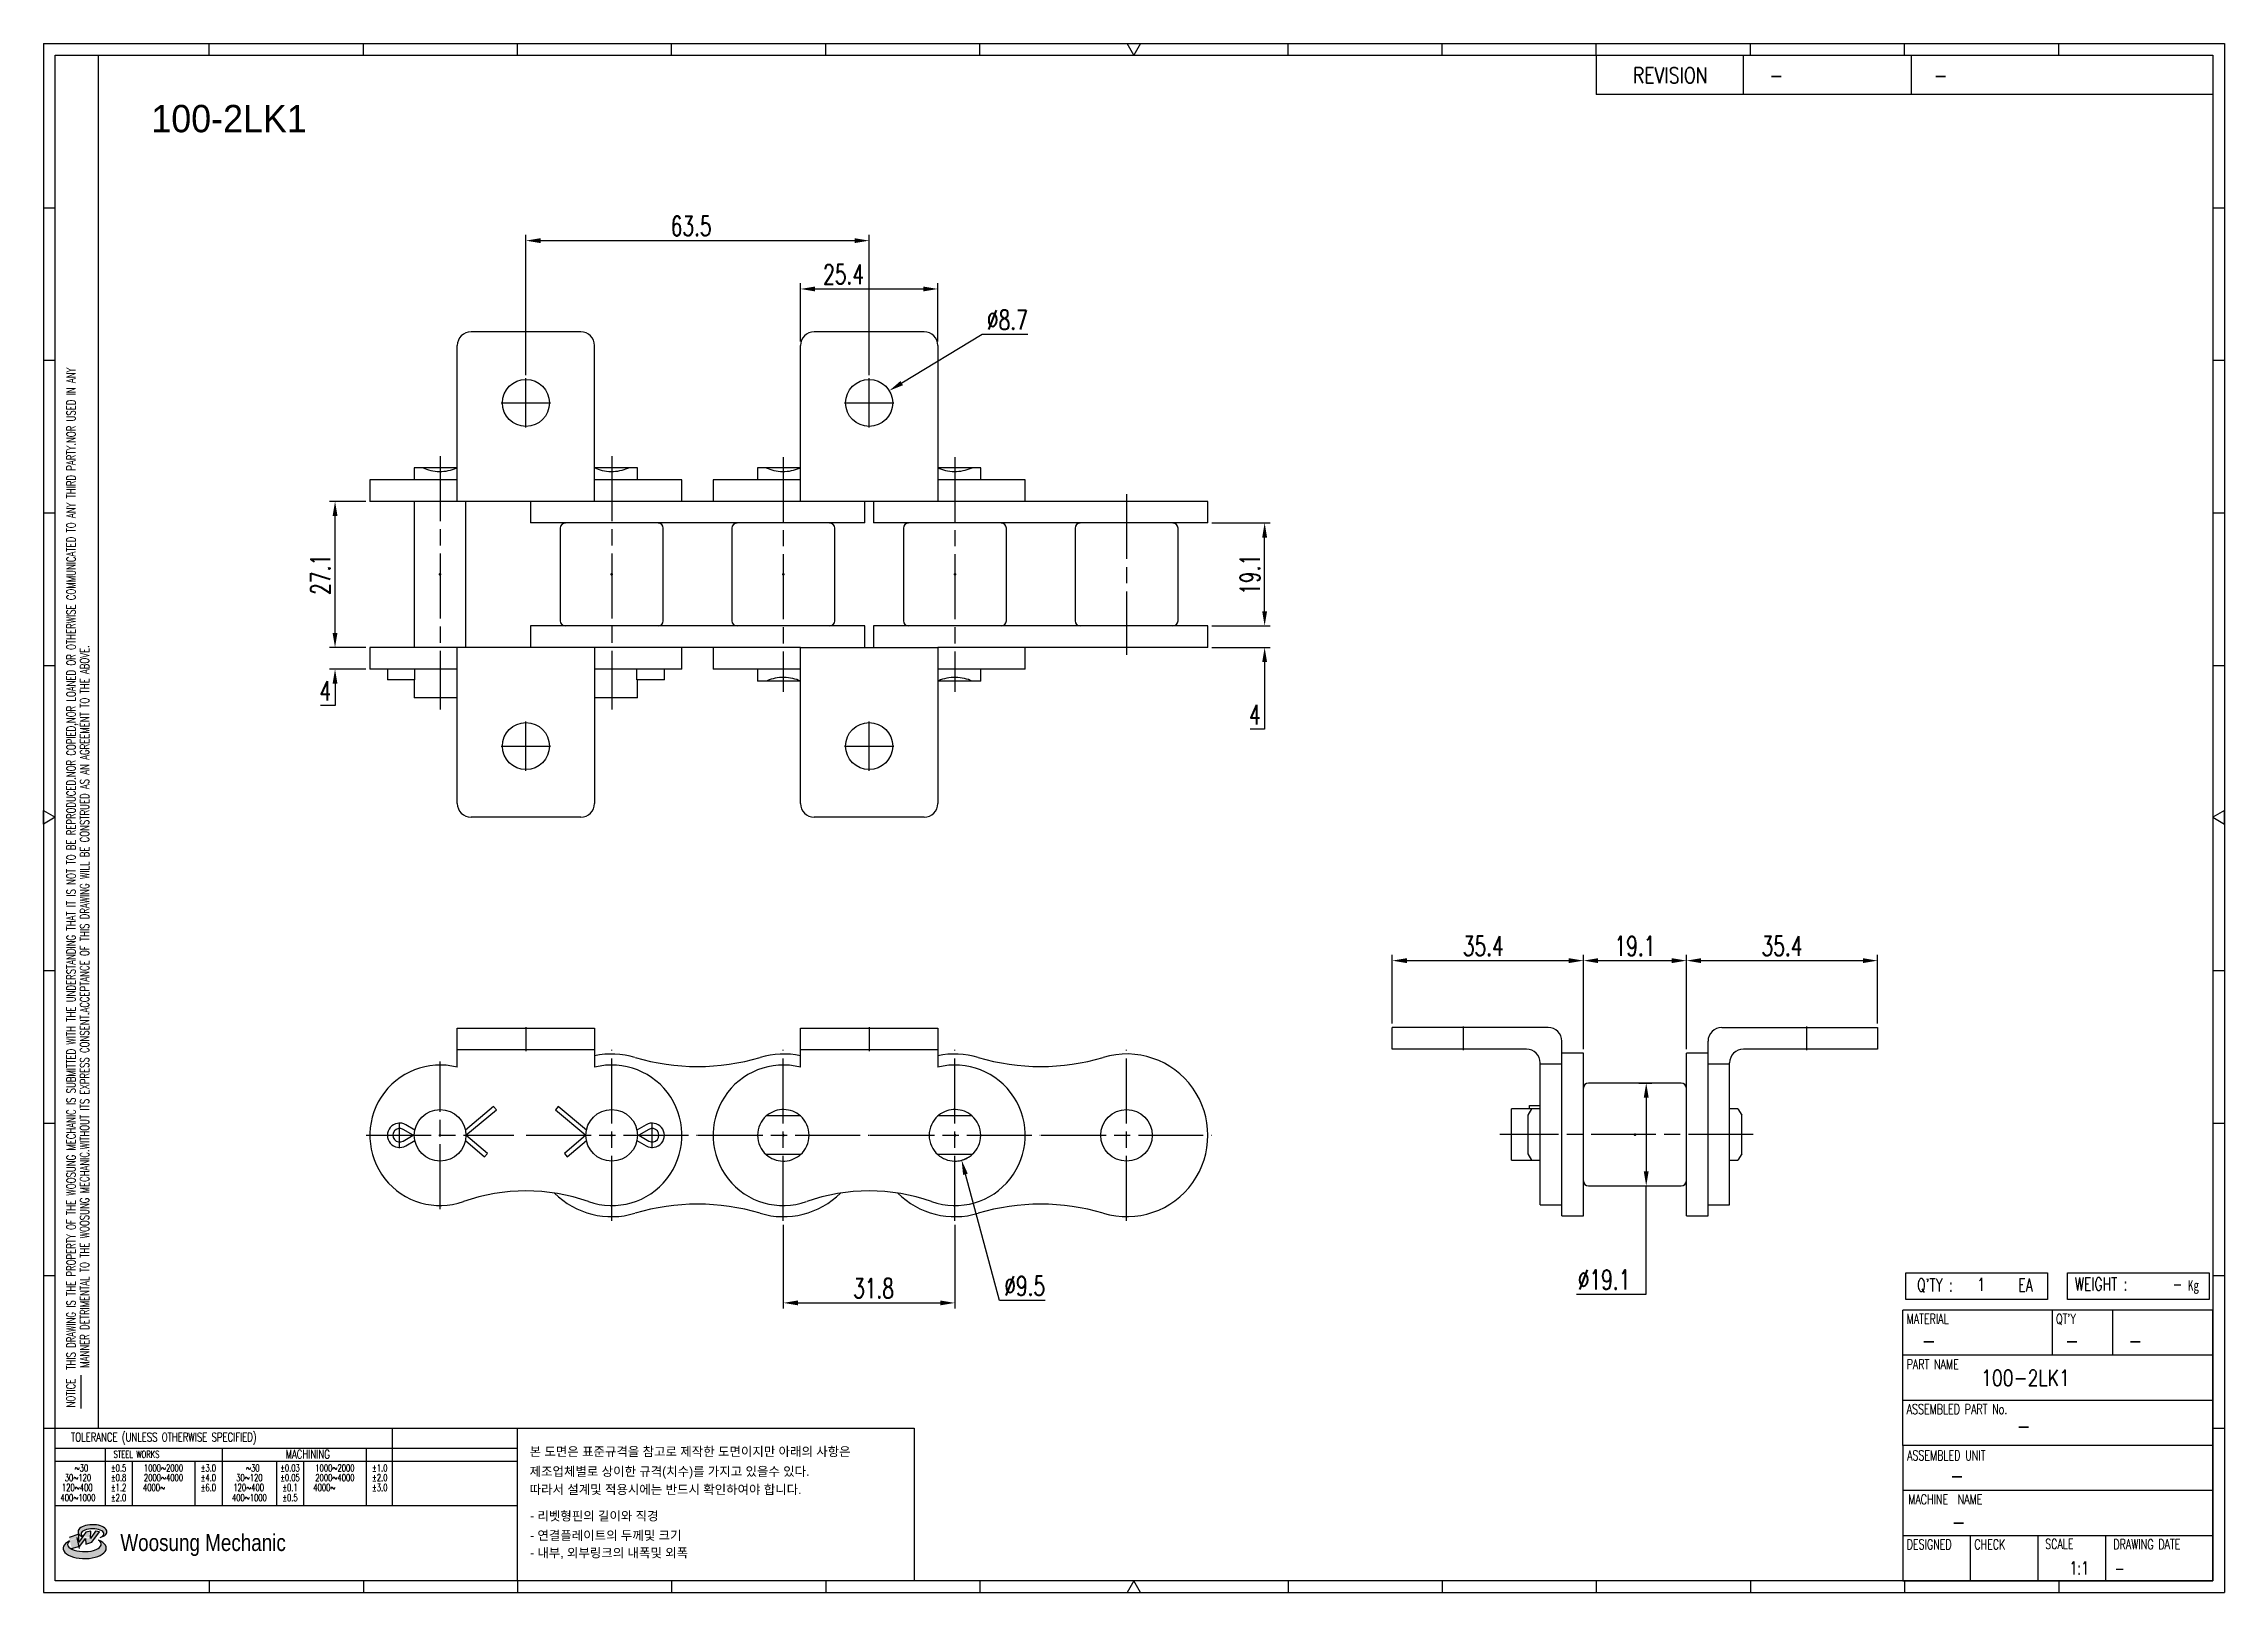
# Model space of a CAD drawing. Header units: millimetres. Extents: x 1614 to 2017, y 59 to 345.
import ezdxf
from ezdxf.enums import TextEntityAlignment as Align

# ---------------------------------------------------------------- set-up
doc = ezdxf.new("R2010")
doc.units = ezdxf.units.MM
doc.linetypes.add('AM_ISO08W050', pattern=[18, 12, -1.5, 3, -1.5])
doc.layers.get('Defpoints').update_dxf_attribs({"color": 80})
doc.layers.add('2d ConnectionPoints', color=7, linetype='Continuous', lineweight=50)
doc.layers.add('CL1', color=140, linetype='AM_ISO08W050', lineweight=25)
for name, color, linetype in [('S-DIM', 7, 'Continuous'), ('TITLE', 7, 'Continuous'), ('도면레이아웃', 7, 'Continuous')]:
    doc.layers.add(name, color=color, linetype=linetype)
doc.styles.add('HAN', font='ROMANS.shx', dxfattribs={"width": 0.7, "bigfont": 'whgtxt.shx'})
doc.styles.add('HKD_ST2', font='romans.shx', dxfattribs={"width": 0.7, "height": 4, "bigfont": '@extfont2.shx'})
doc.styles.add('HSG', font='SIMPLEX.shx', dxfattribs={"width": 0.7, "bigfont": 'HSG.shx'})
doc.styles.add('MtXpl_', font='Gulim.ttf')
doc.styles.add('SLDTEXTSTYLE4', font='arial.ttf', dxfattribs={"width": 0.8})
doc.dimstyles.new('AP1.5', dxfattribs={"dimscale": 1.5, "dimtxt": 2.4, "dimasz": 1.8, "dimexe": 0.7, "dimexo": 0.5, "dimgap": 0.6, "dimtad": 1, "dimtoh": 1, "dimdec": 1, "dimrnd": 0.01, "dimzin": 9, "dimdsep": 46, "dimtxsty": 'HSG', "dimcen": 0, "dimclrd": 251, "dimclre": 251, "dimclrt": 60, "dimazin": 2, "dimtp": 1, "dimtm": 1, "dimtfac": 0.5, "dimtdec": 1, "dimtofl": 0, "dimtmove": 0, "dimatfit": 3, "dimfxl": 0, "dimtvp": 1, "dimtolj": 2, "dimlwd": -1, "dimlwe": -1, "dimarcsym": 0})

msp = doc.modelspace()

# ---------------------------------------------------------------- texts
at = {"color": 254, "style": 'MtXpl_'}
msp.add_text('100-2LK1', height=5.066, dxfattribs=at).set_placement((1633.73, 328.92))
at = {"style": 'HAN', "width": 0.8}
msp.add_text('100-2LK1', height=2.923, dxfattribs=at).set_placement((1972.25, 96.99))
at = {"color": 140, "style": 'MtXpl_'}
for s, p in [('본 도면은 표준규격을 참고로 제작한 도면이지만 아래의 사항은', (1703.71, 83.98)), ('제조업체별로 상이한 규격(치수)를 가지고 있을수 있다.', (1703.71, 80.31)), ('따라서 설계및 적용시에는 반드시 확인하여야 합니다.', (1703.71, 76.96)), ('- 리벳형핀의 길이와 직경', (1703.8, 72.06)), ('- 연결플레이트의 두께및 크기', (1703.8, 68.47)), ('- 내부, 외부링크의 내폭및 외폭', (1703.8, 65.24))]:
    msp.add_text(s, height=1.6886, dxfattribs=at).set_placement(p)

# ---------------------------------------------------------------- blocks, each defined once
blk = doc.blocks.new('MAST')
at = {"layer": '도면레이아웃'}
h = blk.add_hatch(color=10, dxfattribs=at)
h.paths.add_polyline_path([(1.544, 35.177), (1.554, 34.966), (1.779, 35.034), (2.054, 35.422), (1.908, 35.446), (1.728, 35.167), (1.741, 35.439), (1.547, 35.405), (1.292, 35.041), (1.295, 35.33), (0.943, 35.208), (1.03, 34.8), (1.336, 34.885)])
edge = h.paths.add_edge_path()
edge.add_ellipse((1.795, 35.421), major_axis=(-0.53, 0), ratio=0.487785, start_angle=122.36065, end_angle=403.39574)
edge.add_line((1.411, 35.244), (1.419, 35.261))
edge.add_ellipse((1.798, 35.344), major_axis=(-0.423, 0), ratio=0.444396, start_angle=131.58977, end_angle=386.19408, ccw=False)
edge = h.paths.add_edge_path()
edge.add_ellipse((1.512, 34.815), major_axis=(-0.793, 0), ratio=0.480113, start_angle=314.67633, end_angle=590.85213)
edge.add_ellipse((1.501, 34.958), major_axis=(-0.62, 0), ratio=0.43311, start_angle=331.7024, end_angle=574.42495, ccw=False)
at = {"color": 140}
for p, q in [((0, 90.118), (80.15, 90.118)), ((0, 90.118), (0, 33.191)), ((80.15, 90.118), (80.15, 33.191)), ((57.068, 89.693), (57.068, 88.246)), ((62.47, 89.693), (62.47, 88.246)), ((68.635, 89.693), (68.635, 88.246)), ((79.725, 88.246), (57.068, 88.246)), ((68.449, 43.961), (68.449, 44.936)), ((68.449, 44.936), (73.654, 44.936)), ((73.654, 44.936), (73.654, 43.961)), ((74.39, 43.961), (74.39, 44.936)), ((74.39, 44.936), (79.595, 44.936)), ((79.595, 44.936), (79.595, 43.961)), ((68.336, 38.59), (68.336, 43.563)), ((79.725, 43.563), (68.336, 43.563)), ((73.654, 43.961), (68.449, 43.961)), ((73.827, 43.563), (73.827, 41.905)), ((79.595, 43.961), (74.39, 43.961)), ((76.037, 43.563), (76.037, 41.905)), ((79.725, 38.59), (79.725, 43.563)), ((79.725, 41.905), (68.336, 41.905)), ((79.725, 40.248), (68.336, 40.248)), ((68.336, 38.59), (68.336, 33.616)), ((79.725, 38.59), (68.336, 38.59)), ((79.725, 33.616), (79.725, 38.59)), ((79.725, 36.932), (68.336, 36.932)), ((79.725, 35.274), (68.336, 35.274)), ((70.822, 33.616), (70.822, 35.274)), ((73.309, 33.616), (73.309, 35.274)), ((75.796, 33.616), (75.796, 35.274)), ((0, 33.191), (80.15, 33.191)), ((68.336, 33.616), (79.725, 33.616))]:
    blk.add_line(p, q, dxfattribs=at)
for p, q in [((6.089, 89.693), (6.089, 90.118)), ((11.753, 89.693), (11.753, 90.118)), ((17.418, 89.693), (17.418, 90.118)), ((23.082, 89.693), (23.082, 90.118)), ((28.746, 89.693), (28.746, 90.118)), ((34.411, 89.693), (34.411, 90.118)), ((45.739, 89.693), (45.739, 90.118)), ((51.404, 89.693), (51.404, 90.118)), ((57.068, 89.693), (57.068, 90.118)), ((62.732, 89.693), (62.732, 90.118)), ((68.397, 89.693), (68.397, 90.118)), ((74.061, 89.693), (74.061, 90.118)), ((0, 84.085), (0.425, 84.085)), ((79.725, 84.085), (80.15, 84.085)), ((0, 78.478), (0.425, 78.478)), ((79.725, 78.478), (80.15, 78.478)), ((0, 72.87), (0.425, 72.87)), ((79.725, 72.87), (80.15, 72.87)), ((0, 67.262), (0.425, 67.262)), ((79.725, 67.262), (80.15, 67.262)), ((0, 56.047), (0.425, 56.047)), ((79.725, 56.047), (80.15, 56.047)), ((0, 50.439), (0.425, 50.439)), ((79.725, 50.439), (80.15, 50.439)), ((0, 44.832), (0.425, 44.832)), ((79.725, 44.832), (80.15, 44.832)), ((1.377, 39.947), (1.377, 41.174)), ((0, 39.224), (0.425, 39.224)), ((79.725, 39.224), (80.15, 39.224)), ((6.089, 33.616), (6.089, 33.191)), ((11.753, 33.616), (11.753, 33.191)), ((17.418, 33.616), (17.418, 33.191)), ((23.082, 33.616), (23.082, 33.191)), ((28.746, 33.616), (28.746, 33.191)), ((34.411, 33.616), (34.411, 33.191)), ((45.739, 33.616), (45.739, 33.191)), ((51.404, 33.616), (51.404, 33.191)), ((57.068, 33.616), (57.068, 33.191)), ((62.732, 33.616), (62.732, 33.191)), ((68.397, 33.616), (68.397, 33.191)), ((74.061, 33.616), (74.061, 33.191))]:
    blk.add_line(p, q)
at = {"color": 2}
for p, q in [((2.017, 39.224), (2.017, 89.693)), ((0.425, 39.224), (17.418, 39.224)), ((0.425, 38.487), (17.418, 38.487)), ((2.257, 38.487), (2.257, 36.382)), ((6.557, 38.5), (6.557, 36.382)), ((11.857, 38.487), (11.857, 36.382)), ((12.816, 39.224), (12.816, 36.382)), ((17.418, 33.616), (17.418, 39.224)), ((0.425, 38.012), (17.418, 38.012)), ((3.257, 38.012), (3.257, 36.382)), ((5.557, 38.012), (5.557, 36.382)), ((8.557, 38.012), (8.557, 36.382)), ((9.557, 38.026), (9.557, 36.382)), ((0.425, 36.382), (17.418, 36.382))]:
    blk.add_line(p, q, dxfattribs=at)
for points in [[(40.075, 89.693), (39.83, 90.118), (40.32, 90.118)], [(0.425, 61.679), (0, 61.433), (0, 61.924)], [(79.725, 61.679), (80.15, 61.433), (80.15, 61.924)], [(40.075, 33.616), (39.83, 33.191), (40.32, 33.191)]]:
    blk.add_lwpolyline(points, close=True)
at = {"color": 140}
blk.add_lwpolyline([(0.425, 89.693), (79.725, 89.693), (79.725, 33.616), (0.425, 33.616)], close=True, dxfattribs=at)
at = {"layer": '도면레이아웃'}
for p, q in [((1.295, 35.33), (0.943, 35.208)), ((1.547, 35.405), (1.292, 35.041)), ((1.292, 35.041), (1.295, 35.33)), ((1.741, 35.439), (1.547, 35.405)), ((1.908, 35.446), (1.728, 35.167)), ((1.728, 35.167), (1.741, 35.439)), ((1.779, 35.034), (2.054, 35.422)), ((2.054, 35.422), (1.908, 35.446)), ((1.03, 34.8), (1.336, 34.885)), ((1.224, 35.208), (1.311, 34.8)), ((1.224, 35.208), (1.224, 35.208)), ((1.336, 34.885), (1.544, 35.177)), ((1.419, 35.261), (1.411, 35.244)), ((1.544, 35.177), (1.554, 34.966)), ((1.554, 34.966), (1.779, 35.034))]:
    blk.add_line(p, q, dxfattribs=at)
for centre, major_axis, ratio, start_param, end_param in [((1.795, 35.421), (-0.53, 0), 0.487785, 2.135596, 7.040584), ((1.798, 35.344), (-0.423, 0), 0.444396, 2.296675, 6.740358), ((1.512, 34.815), (-0.793, 0), 0.480113, 5.492138, 10.312315), ((1.501, 34.958), (-0.62, 0), 0.43311, 5.789299, 10.025607)]:
    blk.add_ellipse(centre, major_axis=major_axis, ratio=ratio, start_param=start_param, end_param=end_param, dxfattribs=at)
for s, height, style, width, p in [('REVISION', 0.5806, 'HAN', 0.8, (58.415, 88.664)), ('-', 0.581, 'HAN', 0.8, (63.426, 88.664)), ('-', 0.581, 'HAN', 0.8, (69.468, 88.664)), ("Q'TY : ", 0.4746, 'HKD_ST2', 0.7, (68.857, 44.253)), ('1', 0.475, 'HKD_ST2', 0.7, (71.071, 44.275)), ('EA', 0.4746, 'HKD_ST2', 0.7, (72.578, 44.253)), ('WEIGHT : ', 0.4746, 'HKD_ST2', 0.7, (74.65, 44.286)), ('-', 0.581, 'HAN', 0.8, (69.029, 42.157)), ('-', 0.581, 'HAN', 0.8, (74.289, 42.157)), ('-', 0.581, 'HAN', 0.8, (76.623, 42.157)), ('-', 0.581, 'HAN', 0.8, (72.515, 39.013)), ('-', 0.581, 'HAN', 0.8, (70.067, 37.189)), ('-', 0.581, 'HAN', 0.8, (70.126, 35.48)), ('1:1', 0.4746, 'HKD_ST2', 0.7, (74.458, 33.848)), ('-', 0.475, 'HKD_ST2', 0.7, (76.112, 33.837))]:
    blk.add_text(s, height=height, dxfattribs=dict(style=style, width=width)).set_placement(p)
at = {"color": 6, "style": 'HKD_ST2', "width": 0.7}
for s, p in [(' THIS DRAWING IS THE PROPERTY OF THE WOOSUNG MECHANIC IS SUBMITTED WITH THE UNDERSTANDING THAT IT IS NOT TO BE REPRODUCED.NOR COPIED,NOR LOANED OR OTHERWISE COMMUNICATED TO ANY THIRD PARTY.NOR USED IN ANY', (1.173, 41.217)), ('MANNER DETRIMENTAL TO THE WOOSUNG MECHANIC.WITHOUT ITS EXPRESS CONSENT.ACCEPTANCE OF THIS DRAWING WILL BE CONSTRUED AS AN AGREEMENT TO THE ABOVE.', (1.672, 41.447))]:
    blk.add_text(s, height=0.326266, rotation=90, dxfattribs=at).set_placement(p)
at = {"style": 'HKD_ST2', "width": 0.7}
blk.add_text('-', height=0.475, dxfattribs=at).set_placement((78.613, 44.286), align=Align.RIGHT)
at = {"color": 254, "style": 'HKD_ST2', "width": 0.7}
for s, height, p in [('MATERIAL', 0.3651, (68.474, 43.425)), ("QT'Y", 0.3651, (73.965, 43.425)), ('PART NAME', 0.3651, (68.474, 41.756)), ('ASSEMBLED PART No.', 0.36511, (68.474, 40.109)), ('ASSEMBLED UNIT', 0.36511, (68.49, 38.408)), ('MACHINE  NAME', 0.36511, (68.532, 36.794)), ('DESIGNED', 0.3651, (68.474, 35.136)), ('CHECK', 0.3651, (70.961, 35.136)), ('SCALE', 0.3651, (73.566, 35.153)), ('DRAWING DATE', 0.36511, (76.071, 35.141))]:
    blk.add_text(s, height=height, dxfattribs=at).set_placement(p, align=Align.TOP_LEFT)
at = {"style": 'HKD_ST2', "width": 0.7}
blk.add_text('NOTICE', height=0.3263, rotation=90, dxfattribs=at).set_placement((1.163, 39.988))
blk.add_text('TOLERANCE (UNLESS OTHERWISE SPECIFIED)', height=0.32627, dxfattribs=at).set_placement((4.417, 38.896), align=Align.MIDDLE_CENTER)
at = {"color": 4, "style": 'HKD_ST2', "width": 0.7}
for s, height, p in [('%%12630', 0.261, (1.389, 37.762)), ('1000%%1262000', 0.26101, (4.407, 37.762)), ('%%12630', 0.261, (7.689, 37.762)), ('1000%%1262000', 0.26101, (10.707, 37.762)), ('120%%126400', 0.26101, (1.237, 37.045)), ('30%%126120', 0.261, (1.263, 37.411)), ('4000%%126', 0.261, (4.061, 37.045)), ('2000%%1264000', 0.26101, (4.407, 37.411)), ('120%%126400', 0.26101, (7.537, 37.045)), ('30%%126120', 0.261, (7.563, 37.411)), ('4000%%126', 0.261, (10.321, 37.045)), ('2000%%1264000', 0.26101, (10.707, 37.411)), ('400%%1261000', 0.26101, (1.263, 36.67)), ('400%%1261000', 0.26101, (7.563, 36.67))]:
    blk.add_text(s, height=height, dxfattribs=at).set_placement(p, align=Align.MIDDLE_CENTER)
for s, height, p in [('%%P0.5', 0.261, (2.757, 37.762)), ('STEEL WORKS', 0.26101, (3.416, 38.268)), ('%%P3.0', 0.261, (6.057, 37.762)), ('%%P0.03', 0.261, (9.057, 37.762)), ('MACHINING', 0.3263, (9.707, 38.27)), ('%%P1.0', 0.261, (12.357, 37.762)), ('%%P0.8', 0.261, (2.757, 37.411)), ('%%P1.2', 0.261, (2.757, 37.045)), ('%%P4.0', 0.261, (6.057, 37.411)), ('%%P6.0', 0.261, (6.057, 37.045)), ('%%P0.05', 0.261, (9.057, 37.411)), ('%%P0.1', 0.261, (9.057, 37.045)), ('%%P2.0', 0.261, (12.357, 37.411)), ('%%P3.0', 0.261, (12.357, 37.045)), ('%%P2.0', 0.261, (2.757, 36.67)), ('%%P0.5', 0.261, (9.057, 36.67))]:
    blk.add_text(s, height=height, dxfattribs=at).set_placement(p, align=Align.MIDDLE)
at = {"color": 1, "style": 'SLDTEXTSTYLE4', "width": 0.8}
blk.add_text('Woosung Mechanic', height=0.61957, dxfattribs=at).set_placement((2.822, 34.711))
at = {"layer": 'TITLE', "width": 0.8}
blk.add_text('Kg', height=0.3789, dxfattribs=at).set_placement((78.807, 44.286))
blk = doc.blocks.new('*D2')
at = {"layer": 'Defpoints', "color": 0, "transparency": 16777216}
for p in [(1829.2, 237.58), (1839.7, 237.58), (1829.2, 233.58)]:
    blk.add_point(p, dxfattribs=at)
at = {"layer": 'S-DIM', "color": 251, "linetype": 'ByBlock', "transparency": 16777216}
for p, q in [((1839.7, 240.28), (1839.7, 242.98)), ((1829.95, 237.58), (1840.75, 237.58)), ((1829.95, 233.58), (1840.75, 233.58)), ((1839.7, 230.88), (1839.7, 218.47)), ((1839.7, 218.47), (1837, 218.47))]:
    blk.add_line(p, q, dxfattribs=at)
at = {"layer": 'S-DIM', "color": 251, "transparency": 16777216}
for points in [[(1839.25, 240.28), (1840.15, 240.28), (1839.7, 237.58)], [(1839.25, 230.88), (1840.15, 230.88), (1839.7, 233.58)]]:
    blk.add_solid(points, dxfattribs=at)
at = {"layer": 'S-DIM', "color": 60, "transparency": 16777216, "insert": (1837.9, 221.17), "char_height": 3.6, "attachment_point": 5, "style": 'HSG'}
blk.add_mtext('\\A2;4', dxfattribs=at)
blk = doc.blocks.new('*D3')
at = {"layer": 'Defpoints', "color": 0, "transparency": 16777216}
for p in [(1829.2, 256.63), (1839.7, 256.63), (1829.2, 237.58)]:
    blk.add_point(p, dxfattribs=at)
at = {"layer": 'S-DIM', "color": 251, "linetype": 'ByBlock', "transparency": 16777216}
for p, q in [((1829.95, 256.63), (1840.75, 256.63)), ((1839.7, 240.28), (1839.7, 253.93)), ((1829.95, 237.58), (1840.75, 237.58))]:
    blk.add_line(p, q, dxfattribs=at)
at = {"layer": 'S-DIM', "color": 251, "transparency": 16777216}
for points in [[(1839.25, 253.93), (1840.15, 253.93), (1839.7, 256.63)], [(1839.25, 240.28), (1840.15, 240.28), (1839.7, 237.58)]]:
    blk.add_solid(points, dxfattribs=at)
at = {"layer": 'S-DIM', "color": 60, "transparency": 16777216, "insert": (1837, 247.1), "char_height": 3.6, "attachment_point": 5, "rotation": 90, "style": 'HSG'}
blk.add_mtext('\\A2;19.1', dxfattribs=at)
blk = doc.blocks.new('*D4')
at = {"layer": 'Defpoints', "color": 0, "transparency": 16777216}
for p in [(1766.53, 308.87), (1703.03, 283.2), (1766.53, 283.2)]:
    blk.add_point(p, dxfattribs=at)
at = {"layer": 'S-DIM', "color": 251, "linetype": 'ByBlock', "transparency": 16777216}
for p, q in [((1703.03, 283.95), (1703.03, 309.92)), ((1705.73, 308.87), (1763.83, 308.87)), ((1766.53, 283.95), (1766.53, 309.92))]:
    blk.add_line(p, q, dxfattribs=at)
at = {"layer": 'S-DIM', "color": 251, "transparency": 16777216}
for points in [[(1705.73, 309.32), (1705.73, 308.42), (1703.03, 308.87)], [(1763.83, 309.32), (1763.83, 308.42), (1766.53, 308.87)]]:
    blk.add_solid(points, dxfattribs=at)
at = {"layer": 'S-DIM', "color": 60, "transparency": 16777216, "insert": (1733.59, 311.57), "char_height": 3.6, "attachment_point": 5, "style": 'HSG'}
blk.add_mtext('\\A2;63.5', dxfattribs=at)
blk = doc.blocks.new('*D5')
at = {"layer": 'Defpoints', "color": 0, "transparency": 16777216}
for p in [(1779.23, 299.93), (1753.83, 289.46), (1779.23, 289.46)]:
    blk.add_point(p, dxfattribs=at)
at = {"layer": 'S-DIM', "color": 251, "linetype": 'ByBlock', "transparency": 16777216}
for p, q in [((1753.83, 290.21), (1753.83, 300.98)), ((1756.53, 299.93), (1776.53, 299.93)), ((1779.23, 290.21), (1779.23, 300.98))]:
    blk.add_line(p, q, dxfattribs=at)
at = {"layer": 'S-DIM', "color": 251, "transparency": 16777216}
for points in [[(1756.53, 300.38), (1756.53, 299.48), (1753.83, 299.93)], [(1776.53, 300.38), (1776.53, 299.48), (1779.23, 299.93)]]:
    blk.add_solid(points, dxfattribs=at)
at = {"layer": 'S-DIM', "color": 60, "transparency": 16777216, "insert": (1761.79, 302.63), "char_height": 3.6, "attachment_point": 5, "style": 'HSG'}
blk.add_mtext('\\A2;25.4', dxfattribs=at)
blk = doc.blocks.new('*D6')
at = {"layer": 'Defpoints', "color": 0, "transparency": 16777216}
for p in [(1770.25, 281.1), (1762.8, 276.6)]:
    blk.add_point(p, dxfattribs=at)
at = {"layer": 'S-DIM', "color": 251, "linetype": 'ByBlock', "transparency": 16777216}
for p, q in [((1787.42, 291.51), (1772.55, 282.5)), ((1795.88, 291.51), (1787.42, 291.51))]:
    blk.add_line(p, q, dxfattribs=at)
at = {"layer": 'S-DIM', "color": 251, "transparency": 16777216}
blk.add_solid([(1772.32, 282.89), (1772.79, 282.12), (1770.25, 281.1)], dxfattribs=at)
at = {"layer": 'S-DIM', "color": 60, "transparency": 16777216, "insert": (1792.1, 294.21), "char_height": 3.6, "attachment_point": 5, "style": 'HSG'}
blk.add_mtext('\\A2;∅8.7', dxfattribs=at)
blk = doc.blocks.new('*D7')
at = {"layer": 'Defpoints', "color": 0, "transparency": 16777216}
for p in [(1667.71, 233.58), (1674.15, 233.58), (1674.15, 229.58)]:
    blk.add_point(p, dxfattribs=at)
at = {"layer": 'S-DIM', "color": 251, "linetype": 'ByBlock', "transparency": 16777216}
for p, q in [((1667.71, 236.28), (1667.71, 238.98)), ((1673.4, 233.58), (1666.66, 233.58)), ((1673.4, 229.58), (1666.66, 229.58)), ((1667.71, 226.88), (1667.71, 222.88)), ((1667.71, 222.88), (1665.01, 222.88))]:
    blk.add_line(p, q, dxfattribs=at)
at = {"layer": 'S-DIM', "color": 251, "transparency": 16777216}
for points in [[(1667.26, 236.28), (1668.16, 236.28), (1667.71, 233.58)], [(1667.26, 226.88), (1668.16, 226.88), (1667.71, 229.58)]]:
    blk.add_solid(points, dxfattribs=at)
at = {"layer": 'S-DIM', "color": 60, "transparency": 16777216, "insert": (1665.91, 225.58), "char_height": 3.6, "attachment_point": 5, "style": 'HSG'}
blk.add_mtext('\\A2;4', dxfattribs=at)
blk = doc.blocks.new('*D8')
at = {"layer": 'Defpoints', "color": 0, "transparency": 16777216}
for p in [(1667.71, 260.63), (1674.15, 260.63), (1674.15, 233.58)]:
    blk.add_point(p, dxfattribs=at)
at = {"layer": 'S-DIM', "color": 251, "linetype": 'ByBlock', "transparency": 16777216}
for p, q in [((1673.4, 260.63), (1666.66, 260.63)), ((1667.71, 236.28), (1667.71, 257.93)), ((1673.4, 233.58), (1666.66, 233.58))]:
    blk.add_line(p, q, dxfattribs=at)
at = {"layer": 'S-DIM', "color": 251, "transparency": 16777216}
for points in [[(1667.26, 257.93), (1668.16, 257.93), (1667.71, 260.63)], [(1667.26, 236.28), (1668.16, 236.28), (1667.71, 233.58)]]:
    blk.add_solid(points, dxfattribs=at)
at = {"layer": 'S-DIM', "color": 60, "transparency": 16777216, "insert": (1665.01, 247.1), "char_height": 3.6, "attachment_point": 5, "rotation": 90, "style": 'HSG'}
blk.add_mtext('\\A2;27.1', dxfattribs=at)
blk = doc.blocks.new('*D9')
at = {"layer": 'Defpoints', "color": 0, "transparency": 16777216}
for p in [(1750.65, 127.53), (1782.4, 127.53), (1782.4, 112.32)]:
    blk.add_point(p, dxfattribs=at)
at = {"layer": 'S-DIM', "color": 251, "linetype": 'ByBlock', "transparency": 16777216}
for p, q in [((1750.65, 126.78), (1750.65, 111.27)), ((1782.4, 126.78), (1782.4, 111.27)), ((1753.35, 112.32), (1779.7, 112.32))]:
    blk.add_line(p, q, dxfattribs=at)
at = {"layer": 'S-DIM', "color": 251, "transparency": 16777216}
for points in [[(1753.35, 112.77), (1753.35, 111.87), (1750.65, 112.32)], [(1779.7, 112.77), (1779.7, 111.87), (1782.4, 112.32)]]:
    blk.add_solid(points, dxfattribs=at)
at = {"layer": 'S-DIM', "color": 60, "transparency": 16777216, "insert": (1767.34, 115.02), "char_height": 3.6, "attachment_point": 5, "style": 'HSG'}
blk.add_mtext('\\A2;31.8', dxfattribs=at)
blk = doc.blocks.new('*D10')
at = {"layer": 'Defpoints', "color": 0, "transparency": 16777216}
for p in [(1781.16, 147.94), (1783.64, 138.73)]:
    blk.add_point(p, dxfattribs=at)
at = {"layer": 'S-DIM', "color": 251, "linetype": 'ByBlock', "transparency": 16777216}
for p, q in [((1790.63, 112.77), (1784.34, 136.12)), ((1799.09, 112.77), (1790.63, 112.77))]:
    blk.add_line(p, q, dxfattribs=at)
blk.add_arc((1782.4, 143.33), 4.77, 272.4524, 302.4009, dxfattribs=at)
at = {"layer": 'S-DIM', "color": 251, "transparency": 16777216}
blk.add_solid([(1784.78, 136.24), (1783.91, 136), (1783.64, 138.73)], dxfattribs=at)
at = {"layer": 'S-DIM', "color": 60, "transparency": 16777216, "insert": (1795.31, 115.47), "char_height": 3.6, "attachment_point": 5, "style": 'HSG'}
blk.add_mtext('\\A2;∅9.5', dxfattribs=at)
blk = doc.blocks.new('*D11')
at = {"layer": 'Defpoints', "color": 0, "transparency": 16777216}
for p in [(1898.68, 175.65), (1863.31, 163.28), (1898.68, 158.53)]:
    blk.add_point(p, dxfattribs=at)
at = {"layer": 'S-DIM', "color": 251, "linetype": 'ByBlock', "transparency": 16777216}
for p, q in [((1863.31, 164.03), (1863.31, 176.7)), ((1866.01, 175.65), (1895.98, 175.65)), ((1898.68, 159.28), (1898.68, 176.7))]:
    blk.add_line(p, q, dxfattribs=at)
at = {"layer": 'S-DIM', "color": 251, "transparency": 16777216}
for points in [[(1866.01, 176.1), (1866.01, 175.2), (1863.31, 175.65)], [(1895.98, 176.1), (1895.98, 175.2), (1898.68, 175.65)]]:
    blk.add_solid(points, dxfattribs=at)
at = {"layer": 'S-DIM', "color": 60, "transparency": 16777216, "insert": (1880.15, 178.35), "char_height": 3.6, "attachment_point": 5, "style": 'HSG'}
blk.add_mtext('\\A2;35.4', dxfattribs=at)
blk = doc.blocks.new('*D12')
at = {"layer": 'Defpoints', "color": 0, "transparency": 16777216}
for p in [(1917.73, 175.65), (1898.68, 158.53), (1917.73, 158.53)]:
    blk.add_point(p, dxfattribs=at)
at = {"layer": 'S-DIM', "color": 251, "linetype": 'ByBlock', "transparency": 16777216}
for p, q in [((1898.68, 159.28), (1898.68, 176.7)), ((1901.38, 175.65), (1915.03, 175.65)), ((1917.73, 159.28), (1917.73, 176.7))]:
    blk.add_line(p, q, dxfattribs=at)
at = {"layer": 'S-DIM', "color": 251, "transparency": 16777216}
for points in [[(1901.38, 176.1), (1901.38, 175.2), (1898.68, 175.65)], [(1915.03, 176.1), (1915.03, 175.2), (1917.73, 175.65)]]:
    blk.add_solid(points, dxfattribs=at)
at = {"layer": 'S-DIM', "color": 60, "transparency": 16777216, "insert": (1908.21, 178.35), "char_height": 3.6, "attachment_point": 5, "style": 'HSG'}
blk.add_mtext('\\A2;19.1', dxfattribs=at)
blk = doc.blocks.new('*D13')
at = {"layer": 'Defpoints', "color": 0, "transparency": 16777216}
for p in [(1953.11, 175.65), (1953.11, 163.28), (1917.73, 158.53)]:
    blk.add_point(p, dxfattribs=at)
at = {"layer": 'S-DIM', "color": 251, "linetype": 'ByBlock', "transparency": 16777216}
for p, q in [((1917.73, 159.28), (1917.73, 176.7)), ((1920.43, 175.65), (1950.41, 175.65)), ((1953.11, 164.03), (1953.11, 176.7))]:
    blk.add_line(p, q, dxfattribs=at)
at = {"layer": 'S-DIM', "color": 251, "transparency": 16777216}
for points in [[(1920.43, 176.1), (1920.43, 175.2), (1917.73, 175.65)], [(1950.41, 176.1), (1950.41, 175.2), (1953.11, 175.65)]]:
    blk.add_solid(points, dxfattribs=at)
at = {"layer": 'S-DIM', "color": 60, "transparency": 16777216, "insert": (1935.42, 178.35), "char_height": 3.6, "attachment_point": 5, "style": 'HSG'}
blk.add_mtext('\\A2;35.4', dxfattribs=at)
blk = doc.blocks.new('*D14')
at = {"layer": 'Defpoints', "color": 0, "transparency": 16777216}
for p in [(1908.21, 153.01), (1908.21, 133.96), (1910.3, 133.96)]:
    blk.add_point(p, dxfattribs=at)
at = {"layer": 'S-DIM', "color": 251, "linetype": 'ByBlock', "transparency": 16777216}
for p, q in [((1908.96, 153.01), (1911.35, 153.01)), ((1910.3, 150.31), (1910.3, 136.66)), ((1908.96, 133.96), (1911.35, 133.96)), ((1910.3, 113.92), (1910.3, 133.96)), ((1897.4, 113.92), (1910.3, 113.92))]:
    blk.add_line(p, q, dxfattribs=at)
at = {"layer": 'S-DIM', "color": 251, "transparency": 16777216}
for points in [[(1909.85, 150.31), (1910.75, 150.31), (1910.3, 153.01)], [(1909.85, 136.66), (1910.75, 136.66), (1910.3, 133.96)]]:
    blk.add_solid(points, dxfattribs=at)
at = {"layer": 'S-DIM', "color": 60, "transparency": 16777216, "insert": (1902.5, 116.62), "char_height": 3.6, "attachment_point": 5, "style": 'HSG'}
blk.add_mtext('\\A2;%%c19.1', dxfattribs=at)

# ---------------------------------------------------------------- dimensions: what is measured, and where the dimension line sits
at = {"layer": 'S-DIM'}
for base, p1, p2, picture, middle in [((1766.53, 308.87), (1703.03, 283.2), (1766.53, 283.2), '*D4', (1733.59, 308.87)), ((1779.23, 299.93), (1753.83, 289.46), (1779.23, 289.46), '*D5', (1761.79, 299.93)), ((1898.68, 175.65), (1863.31, 163.28), (1898.68, 158.53), '*D11', (1880.15, 175.65)), ((1782.40008407, 112.32029358), (1750.65008407, 127.52895878), (1782.40008407, 127.52895878), '*D9', (1767.33802015, 112.32029358))]:
    dim = msp.add_linear_dim(base=base, p1=p1, p2=p2, dimstyle='AP1.5', dxfattribs=at)
    dim.commit()
    dim.dimension.update_dxf_attribs({"geometry": picture, "text_midpoint": middle, "dimtype": 128})
for p1, p2, picture, middle in [((1762.8, 276.6), (1770.25, 281.1), '*D6', (1792.1, 291.51)), ((1781.16, 147.94), (1783.64, 138.73), '*D10', (1795.31, 112.77))]:
    dim = msp.add_diameter_dim_2p(p1=p1, p2=p2, dimstyle='AP1.5', dxfattribs=at)
    dim.commit()
    dim.dimension.update_dxf_attribs({"geometry": picture, "text_midpoint": middle, "dimtype": 131})
for base, p1, p2, picture, middle in [((1667.70898562, 260.62536857), (1674.15008407, 233.57536857), (1674.15008407, 260.62536857), '*D8', (1665.00898562, 247.10036857)), ((1839.70129201, 256.62536857), (1829.20008407, 237.57536857), (1829.20008407, 256.62536857), '*D3', (1837.00129201, 247.10036857))]:
    dim = msp.add_linear_dim(base=base, p1=p1, p2=p2, angle=90, dimstyle='AP1.5', override={"dimtmove": 1}, dxfattribs=at)
    dim.commit()
    dim.dimension.update_dxf_attribs({"geometry": picture, "text_midpoint": middle})
for base, p1, p2, picture, middle in [((1839.7, 237.58), (1829.2, 233.58), (1829.2, 237.58), '*D2', (1837.9, 218.47)), ((1667.71, 233.58), (1674.15, 229.58), (1674.15, 233.58), '*D7', (1665.91, 222.88))]:
    dim = msp.add_linear_dim(base=base, p1=p1, p2=p2, angle=90, dimstyle='AP1.5', dxfattribs=at)
    dim.commit()
    dim.dimension.update_dxf_attribs({"geometry": picture, "text_midpoint": middle, "dimtype": 128})
for base, p1, p2, picture, middle in [((1917.73404873, 175.64687058), (1898.68404873, 158.53092529), (1917.73404873, 158.53092529), '*D12', (1908.20904873, 178.34687058)), ((1953.11, 175.65), (1917.73, 158.53), (1953.11, 163.28), '*D13', (1935.42, 178.35))]:
    dim = msp.add_linear_dim(base=base, p1=p1, p2=p2, dimstyle='AP1.5', override={"dimtmove": 1}, dxfattribs=at)
    dim.commit()
    dim.dimension.update_dxf_attribs({"geometry": picture, "text_midpoint": middle})
dim = msp.add_linear_dim(base=(1910.29567274, 133.95592529), p1=(1908.20904873, 153.00592529), p2=(1908.20904873, 133.95592529), angle=90, text='%%c<>', dimstyle='AP1.5', override={"dimtmove": 1}, dxfattribs=at)
dim.commit()
dim.dimension.update_dxf_attribs({"geometry": '*D14', "text_midpoint": (1905.01567274, 113.92176996), "dimtype": 128})

# ---------------------------------------------------------------- linework, layer by layer
for p, q in [((1713.19, 292), (1692.87, 292)), ((1776.69, 292), (1756.37, 292)), ((1690.33, 260.63), (1690.33, 289.46)), ((1715.73, 260.63), (1715.73, 289.46)), ((1753.83, 260.63), (1753.83, 289.46)), ((1779.23, 289.46), (1779.23, 260.63)), ((1690.31, 266.85), (1682.38, 266.85)), ((1682.38, 266.85), (1682.38, 264.63)), ((1684, 266.85), (1684.32, 266.7)), ((1684.32, 266.7), (1684.66, 266.57)), ((1684.66, 266.57), (1685.03, 266.45)), ((1685.03, 266.45), (1685.41, 266.35)), ((1685.41, 266.35), (1685.8, 266.27)), ((1688.27, 266.24), (1688.67, 266.31)), ((1688.67, 266.31), (1689.06, 266.39)), ((1689.06, 266.39), (1689.43, 266.5)), ((1689.43, 266.5), (1689.79, 266.62)), ((1689.79, 266.62), (1690.13, 266.76)), ((1690.13, 266.76), (1690.31, 266.85)), ((1723.67, 266.85), (1715.75, 266.85)), ((1715.75, 266.85), (1716.07, 266.7)), ((1716.07, 266.7), (1716.41, 266.57)), ((1716.41, 266.57), (1716.78, 266.45)), ((1716.78, 266.45), (1717.16, 266.35)), ((1717.16, 266.35), (1717.55, 266.27)), ((1720.02, 266.24), (1720.42, 266.31)), ((1720.42, 266.31), (1720.81, 266.39)), ((1720.81, 266.39), (1721.18, 266.5)), ((1721.18, 266.5), (1721.54, 266.62)), ((1721.54, 266.62), (1721.88, 266.76)), ((1721.88, 266.76), (1722.06, 266.85)), ((1723.67, 264.63), (1723.67, 266.85)), ((1753.81, 266.85), (1745.88, 266.85)), ((1745.88, 266.85), (1745.88, 264.63)), ((1747.5, 266.85), (1747.82, 266.7)), ((1747.82, 266.7), (1748.16, 266.57)), ((1748.16, 266.57), (1748.53, 266.45)), ((1748.53, 266.45), (1748.91, 266.35)), ((1748.91, 266.35), (1749.3, 266.27)), ((1751.77, 266.24), (1752.17, 266.31)), ((1752.17, 266.31), (1752.56, 266.39)), ((1752.56, 266.39), (1752.93, 266.5)), ((1752.93, 266.5), (1753.29, 266.62)), ((1753.29, 266.62), (1753.63, 266.76)), ((1753.63, 266.76), (1753.81, 266.85)), ((1787.17, 266.85), (1779.25, 266.85)), ((1779.25, 266.85), (1779.57, 266.7)), ((1779.57, 266.7), (1779.91, 266.57)), ((1779.91, 266.57), (1780.28, 266.45)), ((1780.28, 266.45), (1780.66, 266.35)), ((1780.66, 266.35), (1781.05, 266.27)), ((1783.52, 266.24), (1783.92, 266.31)), ((1783.92, 266.31), (1784.31, 266.39)), ((1784.31, 266.39), (1784.68, 266.5)), ((1784.68, 266.5), (1785.04, 266.62)), ((1785.04, 266.62), (1785.38, 266.76)), ((1785.38, 266.76), (1785.56, 266.85)), ((1787.17, 264.63), (1787.17, 266.85)), ((1690.33, 264.63), (1674.15, 264.63)), ((1674.15, 264.63), (1674.15, 260.63)), ((1685.8, 266.27), (1686.21, 266.22)), ((1686.21, 266.22), (1686.62, 266.18)), ((1686.62, 266.18), (1687.03, 266.16)), ((1687.03, 266.16), (1687.45, 266.17)), ((1687.45, 266.17), (1687.86, 266.19)), ((1687.86, 266.19), (1688.27, 266.24)), ((1731.9, 264.63), (1715.73, 264.63)), ((1717.55, 266.27), (1717.96, 266.22)), ((1717.96, 266.22), (1718.37, 266.18)), ((1718.37, 266.18), (1718.78, 266.16)), ((1718.78, 266.16), (1719.2, 266.17)), ((1719.2, 266.17), (1719.61, 266.19)), ((1719.61, 266.19), (1720.02, 266.24)), ((1731.9, 260.63), (1731.9, 264.63)), ((1753.83, 264.63), (1737.65, 264.63)), ((1737.65, 264.63), (1737.65, 260.63)), ((1749.3, 266.27), (1749.71, 266.22)), ((1749.71, 266.22), (1750.12, 266.18)), ((1750.12, 266.18), (1750.53, 266.16)), ((1750.53, 266.16), (1750.95, 266.17)), ((1750.95, 266.17), (1751.36, 266.19)), ((1751.36, 266.19), (1751.77, 266.24)), ((1795.4, 264.63), (1779.23, 264.63)), ((1781.05, 266.27), (1781.46, 266.22)), ((1781.46, 266.22), (1781.87, 266.18)), ((1781.87, 266.18), (1782.28, 266.16)), ((1782.28, 266.16), (1782.7, 266.17)), ((1782.7, 266.17), (1783.11, 266.19)), ((1783.11, 266.19), (1783.52, 266.24)), ((1795.4, 260.63), (1795.4, 264.63)), ((1715.73, 260.63), (1674.15, 260.63)), ((1682.38, 260.63), (1682.38, 233.58)), ((1691.92, 233.58), (1691.92, 260.63)), ((1703.85, 260.63), (1703.85, 256.63)), ((1753.83, 260.63), (1715.73, 260.63)), ((1779.23, 260.63), (1753.83, 260.63)), ((1765.7, 256.63), (1765.7, 260.63)), ((1767.35, 260.63), (1767.35, 256.63)), ((1829.2, 260.63), (1779.23, 260.63)), ((1829.2, 256.63), (1829.2, 260.63)), ((1765.7, 256.63), (1703.85, 256.63)), ((1709.38, 255.67), (1709.38, 238.53)), ((1728.43, 238.53), (1728.43, 255.67)), ((1741.13, 255.67), (1741.13, 238.53)), ((1760.18, 238.53), (1760.18, 255.67)), ((1829.2, 256.63), (1767.35, 256.63)), ((1772.88, 255.67), (1772.88, 238.53)), ((1791.93, 238.53), (1791.93, 255.67)), ((1804.63, 255.67), (1804.63, 238.53)), ((1823.68, 238.53), (1823.68, 255.67)), ((1703.85, 237.58), (1703.85, 233.58)), ((1765.7, 237.58), (1703.85, 237.58)), ((1765.7, 233.58), (1765.7, 237.58)), ((1767.35, 237.58), (1767.35, 233.58)), ((1829.2, 237.58), (1767.35, 237.58)), ((1829.2, 233.58), (1829.2, 237.58)), ((1715.73, 233.58), (1674.15, 233.58)), ((1674.15, 233.58), (1674.15, 229.58)), ((1690.33, 204.74), (1690.33, 233.58)), ((1753.83, 233.58), (1715.73, 233.58)), ((1715.73, 233.58), (1715.73, 204.74)), ((1731.9, 229.58), (1731.9, 233.58)), ((1737.65, 233.58), (1737.65, 229.58)), ((1753.83, 204.74), (1753.83, 233.58)), ((1753.83, 233.58), (1779.23, 233.58)), ((1829.2, 233.58), (1779.23, 233.58)), ((1779.23, 233.58), (1779.23, 204.74)), ((1795.4, 229.58), (1795.4, 233.58)), ((1690.33, 229.58), (1674.15, 229.58)), ((1677.41, 229.58), (1677.41, 227.58)), ((1682.48, 227.58), (1677.41, 227.58)), ((1682.38, 227.58), (1682.38, 224.25)), ((1682.48, 227.58), (1682.48, 229.58)), ((1731.9, 229.58), (1715.73, 229.58)), ((1723.57, 227.58), (1723.57, 229.58)), ((1728.64, 227.58), (1723.57, 227.58)), ((1723.67, 224.25), (1723.67, 227.58)), ((1728.64, 227.58), (1728.64, 229.58)), ((1753.83, 229.58), (1737.65, 229.58)), ((1745.88, 229.58), (1745.88, 227.35)), ((1753.81, 227.35), (1745.88, 227.35)), ((1747.67, 227.44), (1747.5, 227.35)), ((1748.01, 227.58), (1747.67, 227.44)), ((1748.37, 227.7), (1748.01, 227.58)), ((1748.74, 227.81), (1748.37, 227.7)), ((1749.13, 227.9), (1748.74, 227.81)), ((1749.53, 227.96), (1749.13, 227.9)), ((1749.94, 228.01), (1749.53, 227.96)), ((1750.35, 228.03), (1749.94, 228.01)), ((1750.77, 228.04), (1750.35, 228.03)), ((1751.18, 228.02), (1750.77, 228.04)), ((1751.59, 227.98), (1751.18, 228.02)), ((1752, 227.93), (1751.59, 227.98)), ((1752.39, 227.85), (1752, 227.93)), ((1752.77, 227.75), (1752.39, 227.85)), ((1753.14, 227.64), (1752.77, 227.75)), ((1753.48, 227.5), (1753.14, 227.64)), ((1753.81, 227.35), (1753.48, 227.5)), ((1795.4, 229.58), (1779.23, 229.58)), ((1779.42, 227.44), (1779.25, 227.35)), ((1787.17, 227.35), (1779.25, 227.35)), ((1779.76, 227.58), (1779.42, 227.44)), ((1780.12, 227.7), (1779.76, 227.58)), ((1780.49, 227.81), (1780.12, 227.7)), ((1780.88, 227.9), (1780.49, 227.81)), ((1781.28, 227.96), (1780.88, 227.9)), ((1781.69, 228.01), (1781.28, 227.96)), ((1782.1, 228.03), (1781.69, 228.01)), ((1782.52, 228.04), (1782.1, 228.03)), ((1782.93, 228.02), (1782.52, 228.04)), ((1783.34, 227.98), (1782.93, 228.02)), ((1783.75, 227.93), (1783.34, 227.98)), ((1784.14, 227.85), (1783.75, 227.93)), ((1784.52, 227.75), (1784.14, 227.85)), ((1784.89, 227.64), (1784.52, 227.75)), ((1785.23, 227.5), (1784.89, 227.64)), ((1785.56, 227.35), (1785.23, 227.5)), ((1787.17, 227.35), (1787.17, 229.58)), ((1690.33, 224.25), (1682.38, 224.25)), ((1723.67, 224.25), (1715.73, 224.25)), ((1713.19, 202.2), (1692.87, 202.2)), ((1776.69, 202.2), (1756.37, 202.2)), ((1690.33, 155.94), (1690.33, 163.13)), ((1690.33, 163.13), (1715.73, 163.13)), ((1715.73, 163.13), (1715.73, 155.94)), ((1753.83, 155.94), (1753.83, 163.13)), ((1753.83, 163.13), (1779.23, 163.13)), ((1779.23, 163.13), (1779.23, 155.94)), ((1892.14, 163.28), (1863.31, 163.28)), ((1863.31, 159.28), (1863.31, 163.28)), ((1924.27, 163.28), (1953.11, 163.28)), ((1953.11, 163.28), (1953.11, 159.28)), ((1715.73, 159.13), (1690.33, 159.13)), ((1779.23, 159.13), (1753.83, 159.13)), ((1888.14, 159.28), (1863.31, 159.28)), ((1894.68, 158.53), (1894.68, 160.74)), ((1898.68, 158.53), (1894.68, 158.53)), ((1894.68, 128.43), (1894.68, 158.53)), ((1898.68, 128.43), (1898.68, 158.53)), ((1921.73, 158.53), (1917.73, 158.53)), ((1917.73, 128.43), (1917.73, 158.53)), ((1921.73, 158.53), (1921.73, 160.74)), ((1921.73, 128.43), (1921.73, 158.53)), ((1953.11, 159.28), (1928.27, 159.28)), ((1890.68, 130.48), (1890.68, 156.74)), ((1894.68, 156.48), (1890.68, 156.48)), ((1925.73, 156.48), (1921.73, 156.48)), ((1925.73, 130.48), (1925.73, 156.74)), ((1916.78, 153.01), (1899.64, 153.01)), ((1682.48, 144.3), (1680.79, 145.28)), ((1697.05, 148.69), (1691.82, 144.3)), ((1691.92, 143.33), (1697.57, 148.07)), ((1697.57, 148.07), (1697.05, 148.69)), ((1709, 148.69), (1708.48, 148.07)), ((1708.48, 148.07), (1714.13, 143.33)), ((1714.23, 144.3), (1709, 148.69)), ((1725.26, 145.28), (1723.57, 144.3)), ((1747.67, 147.06), (1747.5, 146.91)), ((1753.81, 146.91), (1747.5, 146.91)), ((1748.01, 147.3), (1747.67, 147.06)), ((1748.37, 147.52), (1748.01, 147.3)), ((1748.74, 147.7), (1748.37, 147.52)), ((1749.13, 147.85), (1748.74, 147.7)), ((1749.53, 147.97), (1749.13, 147.85)), ((1749.94, 148.05), (1749.53, 147.97)), ((1750.35, 148.09), (1749.94, 148.05)), ((1750.77, 148.1), (1750.35, 148.09)), ((1751.18, 148.07), (1750.77, 148.1)), ((1751.59, 148.01), (1751.18, 148.07)), ((1752, 147.91), (1751.59, 148.01)), ((1752.39, 147.77), (1752, 147.91)), ((1752.77, 147.6), (1752.39, 147.77)), ((1753.14, 147.4), (1752.77, 147.6)), ((1753.48, 147.17), (1753.14, 147.4)), ((1753.81, 146.91), (1753.48, 147.17)), ((1779.42, 147.06), (1779.25, 146.91)), ((1785.56, 146.91), (1779.25, 146.91)), ((1779.76, 147.3), (1779.42, 147.06)), ((1780.12, 147.52), (1779.76, 147.3)), ((1780.49, 147.7), (1780.12, 147.52)), ((1780.88, 147.85), (1780.49, 147.7)), ((1781.28, 147.97), (1780.88, 147.85)), ((1781.69, 148.05), (1781.28, 147.97)), ((1782.1, 148.09), (1781.69, 148.05)), ((1782.52, 148.1), (1782.1, 148.09)), ((1782.93, 148.07), (1782.52, 148.1)), ((1783.34, 148.01), (1782.93, 148.07)), ((1783.75, 147.91), (1783.34, 148.01)), ((1784.14, 147.77), (1783.75, 147.91)), ((1784.52, 147.6), (1784.14, 147.77)), ((1784.89, 147.4), (1784.52, 147.6)), ((1785.23, 147.17), (1784.89, 147.4)), ((1785.56, 146.91), (1785.23, 147.17)), ((1885.36, 138.71), (1885.36, 148.25)), ((1889.15, 148.25), (1885.36, 148.25)), ((1888.46, 147.06), (1889.15, 148.25)), ((1888.46, 139.9), (1888.46, 147.06)), ((1888.68, 148.25), (1888.68, 148.84)), ((1888.68, 148.84), (1890.68, 148.84)), ((1890.68, 148.25), (1889.15, 148.25)), ((1927.27, 148.25), (1925.73, 148.25)), ((1927.27, 148.25), (1927.96, 147.06)), ((1927.96, 139.9), (1927.96, 147.06)), ((1682.16, 143.33), (1680.29, 144.41)), ((1680.29, 142.25), (1682.16, 143.33)), ((1680.79, 141.38), (1682.48, 142.36)), ((1691.82, 142.36), (1695.39, 139.37)), ((1695.91, 139.99), (1691.92, 143.33)), ((1714.13, 143.33), (1710.14, 139.99)), ((1710.66, 139.37), (1714.23, 142.36)), ((1723.57, 142.36), (1725.26, 141.38)), ((1725.76, 144.41), (1723.89, 143.33)), ((1723.89, 143.33), (1725.76, 142.25)), ((1695.39, 139.37), (1695.91, 139.99)), ((1710.14, 139.99), (1710.66, 139.37)), ((1747.5, 139.75), (1747.82, 139.49)), ((1753.81, 139.75), (1747.5, 139.75)), ((1747.82, 139.49), (1748.16, 139.26)), ((1748.16, 139.26), (1748.53, 139.06)), ((1748.53, 139.06), (1748.91, 138.89)), ((1748.91, 138.89), (1749.3, 138.76)), ((1749.3, 138.76), (1749.71, 138.66)), ((1749.71, 138.66), (1750.12, 138.59)), ((1750.12, 138.59), (1750.53, 138.56)), ((1750.53, 138.56), (1750.95, 138.57)), ((1750.95, 138.57), (1751.36, 138.61)), ((1751.36, 138.61), (1751.77, 138.7)), ((1751.77, 138.7), (1752.17, 138.81)), ((1752.17, 138.81), (1752.56, 138.96)), ((1752.56, 138.96), (1752.93, 139.14)), ((1752.93, 139.14), (1753.29, 139.36)), ((1753.29, 139.36), (1753.63, 139.6)), ((1753.63, 139.6), (1753.81, 139.75)), ((1779.25, 139.75), (1779.57, 139.49)), ((1785.56, 139.75), (1779.25, 139.75)), ((1779.57, 139.49), (1779.91, 139.26)), ((1779.91, 139.26), (1780.28, 139.06)), ((1780.28, 139.06), (1780.66, 138.89)), ((1780.66, 138.89), (1781.05, 138.76)), ((1781.05, 138.76), (1781.46, 138.66)), ((1781.46, 138.66), (1781.87, 138.59)), ((1781.87, 138.59), (1782.28, 138.56)), ((1782.28, 138.56), (1782.7, 138.57)), ((1782.7, 138.57), (1783.11, 138.61)), ((1783.11, 138.61), (1783.52, 138.7)), ((1783.52, 138.7), (1783.92, 138.81)), ((1783.92, 138.81), (1784.31, 138.96)), ((1784.31, 138.96), (1784.68, 139.14)), ((1784.68, 139.14), (1785.04, 139.36)), ((1785.04, 139.36), (1785.38, 139.6)), ((1785.38, 139.6), (1785.56, 139.75)), ((1885.36, 138.71), (1889.15, 138.71)), ((1889.15, 138.71), (1888.46, 139.9)), ((1889.15, 138.71), (1890.68, 138.71)), ((1925.73, 138.71), (1927.27, 138.71)), ((1927.96, 139.9), (1927.27, 138.71)), ((1899.64, 133.96), (1916.78, 133.96)), ((1890.68, 130.48), (1894.68, 130.48)), ((1921.73, 130.48), (1925.73, 130.48)), ((1894.68, 128.43), (1898.68, 128.43)), ((1917.73, 128.43), (1921.73, 128.43))]:
    msp.add_line(p, q)
at = {"color": 140}
msp.add_lwpolyline([(1701.47, 89.13), (1774.87, 89.13), (1774.87, 60.9), (1701.47, 60.9)], close=True, dxfattribs=at)
for centre, radius in [((1703.03, 278.85), 4.35), ((1766.53, 278.85), 4.35), ((1703.03, 215.35), 4.35), ((1766.53, 215.35), 4.35), ((1687.15, 143.33), 4.77), ((1718.9, 143.33), 4.77), ((1814.15, 143.33), 4.77)]:
    msp.add_circle(centre, radius)
for centre, radius, start, end in [((1692.87, 289.46), 2.54, 90, 180), ((1713.19, 289.46), 2.54, 0, 90), ((1756.37, 289.46), 2.54, 90, 180), ((1776.69, 289.46), 2.54, 0, 90), ((1710.33, 255.67), 0.953, 90, 180), ((1727.47, 255.67), 0.952, 0, 90), ((1742.08, 255.67), 0.952, 90, 180), ((1759.22, 255.67), 0.953, 0, 90), ((1773.83, 255.67), 0.953, 90, 180), ((1790.97, 255.67), 0.953, 0, 90), ((1805.58, 255.67), 0.953, 90, 180), ((1822.72, 255.67), 0.952, 0, 90), ((1710.33, 238.53), 0.952, 180, 270), ((1727.47, 238.53), 0.952, 270, 0), ((1742.08, 238.53), 0.953, 180, 270), ((1759.22, 238.53), 0.953, 270, 0), ((1773.83, 238.53), 0.953, 180, 270), ((1790.97, 238.53), 0.953, 270, 0), ((1805.58, 238.53), 0.953, 180, 270), ((1822.72, 238.53), 0.953, 270, 0), ((1692.87, 204.74), 2.54, 180, 270), ((1713.19, 204.74), 2.54, 270, 0), ((1756.37, 204.74), 2.54, 180, 270), ((1776.69, 204.74), 2.54, 270, 0), ((1892.14, 160.74), 2.54, 0, 90), ((1924.27, 160.74), 2.54, 90, 180), ((1718.9, 143.33), 15.05, 73.3852, 102.1788), ((1734.78, 196.53), 40.47, 253.3852, 286.6148), ((1750.65, 143.33), 15.05, 77.8212, 106.6148), ((1782.4, 143.33), 15.05, 73.3852, 102.1788), ((1798.28, 196.53), 40.47, 253.3852, 286.6148), ((1814.15, 143.33), 15.05, 253.3852, 106.6148), ((1888.14, 156.74), 2.54, 0, 90), ((1928.27, 156.74), 2.54, 90, 180), ((1687.15, 143.33), 13, 75.8636, 289.3747), ((1718.9, 143.33), 13, 250.6253, 104.1364), ((1750.65, 143.33), 13, 75.8636, 289.3747), ((1782.4, 143.33), 13, 250.6253, 104.1364), ((1899.64, 152.05), 0.953, 90, 180), ((1916.78, 152.05), 0.952, 0, 90), ((1679.66, 143.33), 2.25, 60, 300), ((1726.39, 143.33), 2.25, 240, 120), ((1750.65, 143.33), 4.77, 131.4096, 228.5904), ((1750.65, 143.33), 4.77, 311.4096, 48.5904), ((1782.4, 143.33), 4.77, 131.4096, 228.5904), ((1782.4, 143.33), 4.77, 311.4096, 48.5904), ((1679.66, 143.33), 1.25, 60, 300), ((1726.39, 143.33), 1.25, 240, 120), ((1899.64, 134.91), 0.953, 180, 270), ((1916.78, 134.91), 0.952, 270, 0), ((1703.03, 98.19), 34.85, 70.6253, 109.3747), ((1718.9, 143.33), 15.05, 225.2753, 286.6148), ((1734.78, 90.13), 40.47, 73.3852, 106.6148), ((1750.65, 143.33), 15.05, 253.3852, 314.7247), ((1766.53, 98.19), 34.85, 70.6253, 109.3747), ((1782.4, 143.33), 15.05, 225.2753, 286.6148), ((1798.28, 90.13), 40.47, 73.3852, 106.6148)]:
    msp.add_arc(centre, radius, start, end)
at = {"layer": '2d ConnectionPoints'}
for p in [(1687.15, 247.1), (1718.9, 247.1), (1718.9, 247.1), (1750.65, 247.1), (1750.65, 247.1), (1782.4, 247.1), (1687.15, 143.33), (1718.9, 143.33), (1718.9, 143.33), (1750.65, 143.33), (1750.65, 143.33), (1782.4, 143.33), (1908.21, 143.48), (1908.21, 143.48), (1908.21, 143.48), (1908.21, 143.48)]:
    msp.add_point(p, dxfattribs=at)
at = {"layer": 'CL1'}
for p, q in [((1703.03, 274.28), (1703.03, 283.42)), ((1766.53, 274.28), (1766.53, 283.42)), ((1698.46, 278.85), (1707.59, 278.85)), ((1761.96, 278.85), (1771.09, 278.85)), ((1687.15, 268.98), (1687.15, 222.12)), ((1718.9, 268.98), (1718.9, 222.12)), ((1750.65, 268.83), (1750.65, 225.38)), ((1782.4, 268.83), (1782.4, 225.38)), ((1814.15, 261.98), (1814.15, 232.22)), ((1703.03, 210.78), (1703.03, 219.92)), ((1766.53, 210.78), (1766.53, 219.92)), ((1698.46, 215.35), (1707.59, 215.35)), ((1761.96, 215.35), (1771.09, 215.35)), ((1703.03, 163.33), (1703.03, 158.93)), ((1766.53, 163.33), (1766.53, 158.93)), ((1876.46, 163.48), (1876.46, 159.08)), ((1939.96, 163.48), (1939.96, 159.08)), ((1718.9, 127.53), (1718.9, 159.13)), ((1750.65, 127.53), (1750.65, 159.13)), ((1782.4, 127.53), (1782.4, 159.13)), ((1814.15, 127.53), (1814.15, 159.13)), ((1687.15, 129.68), (1687.15, 156.98)), ((1679.66, 140.97), (1679.66, 145.69)), ((1726.39, 140.97), (1726.39, 145.69)), ((1673.5, 143.33), (1700.8, 143.33)), ((1703.1, 143.33), (1734.7, 143.33)), ((1734.85, 143.33), (1766.45, 143.33)), ((1766.6, 143.33), (1798.2, 143.33)), ((1798.35, 143.33), (1829.95, 143.33)), ((1930.09, 143.48), (1883.23, 143.48))]:
    msp.add_line(p, q, dxfattribs=at)

# ---------------------------------------------------------------- block references
at = {"color": 140, "xscale": 5.033947484968212, "yscale": 5.033947484968212, "zscale": 5.033947484968212}
msp.add_blockref('MAST', (1613.79, -108.32), dxfattribs=at)

msp.set_redraw_order([(e.dxf.handle, doc.entitydb.next_handle()) for e in msp.query("TEXT MTEXT ATTDEF DIMENSION ARC_DIMENSION")])  # texts and dimensions are drawn at this point

doc.saveas('drawing.dxf')
